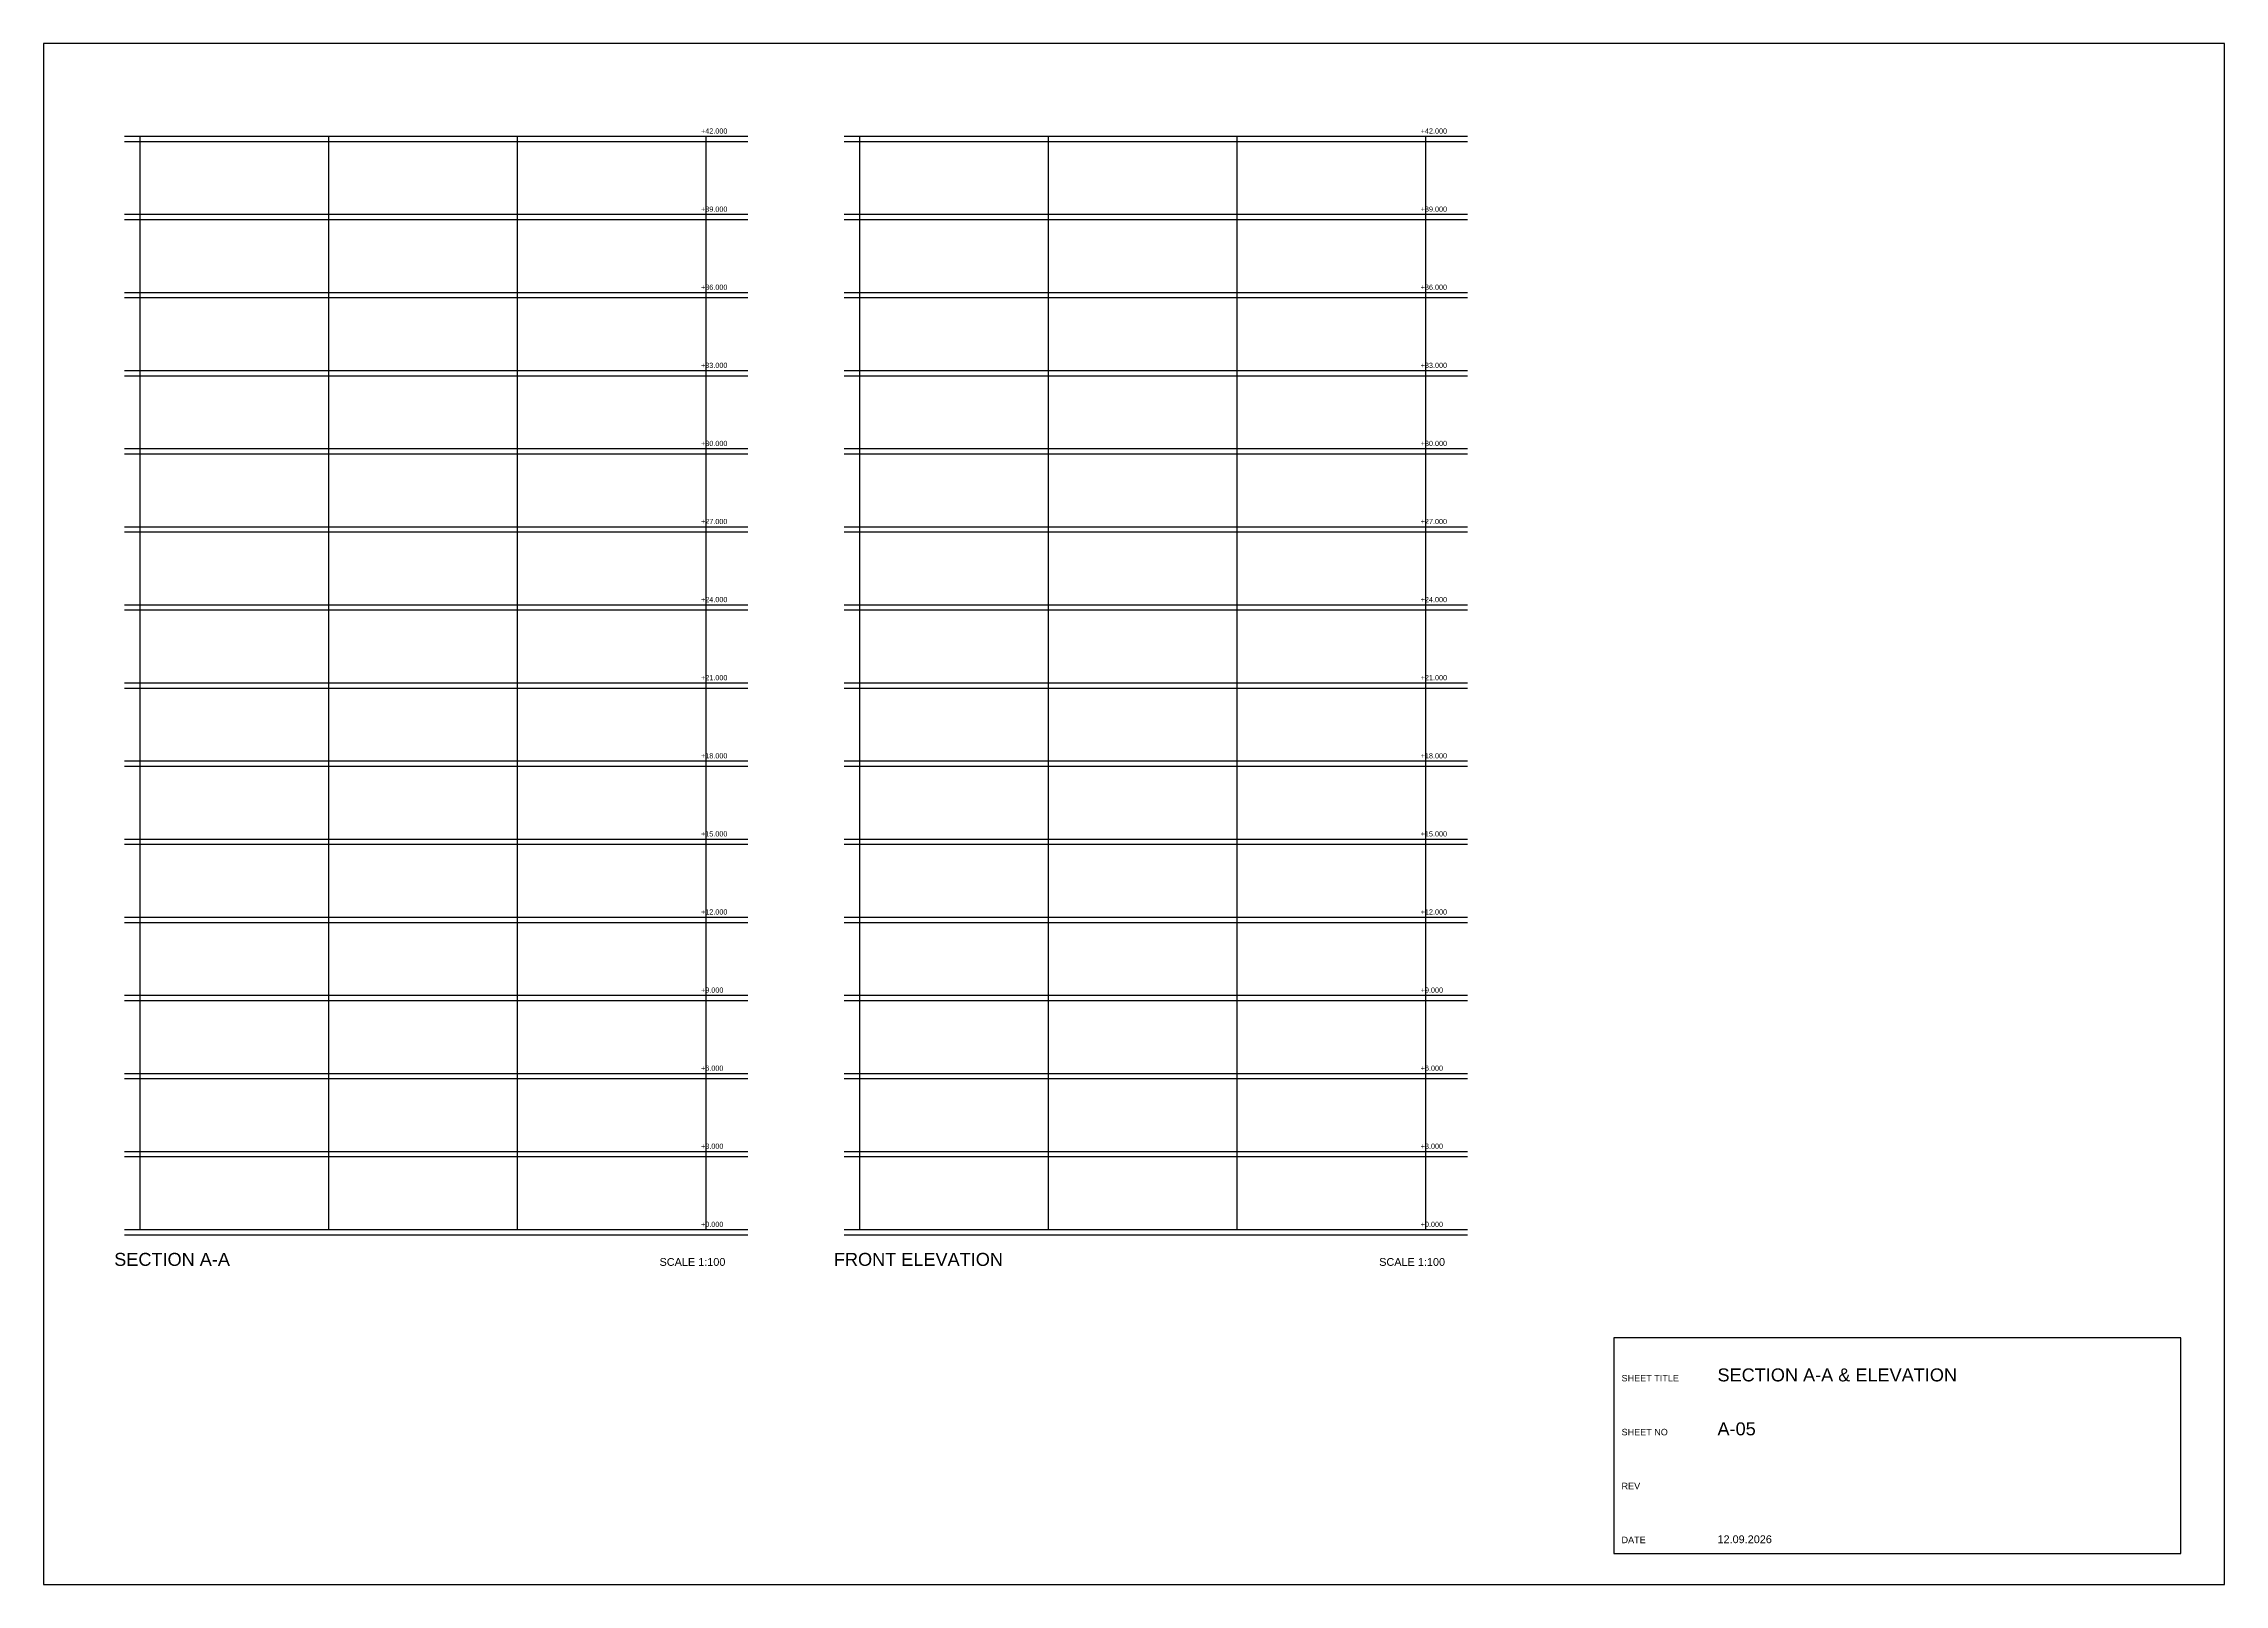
# Model space of a CAD drawing. Header units: millimetres. Extents: x 0 to 5841, y 0 to 594.
# Drawn here: x 4000 to 4841, y 0 to 594 of the extents above; entities that cross this region are included whole.
import ezdxf

# ---------------------------------------------------------------- set-up
doc = ezdxf.new("R2010")
doc.units = ezdxf.units.MM
for name, color, linetype in [('FRAME', 7, 'Continuous'), ('LEVEL', 7, 'Continuous'), ('SECTION', 7, 'Continuous'), ('TITLE', 7, 'Continuous'), ('TITLES', 7, 'Continuous')]:
    doc.layers.add(name, color=color, linetype=linetype)
doc.styles.add('Arial', font='arial.ttf')

msp = doc.modelspace()

# ---------------------------------------------------------------- linework, layer by layer
at = {"layer": 'FRAME'}
msp.add_lwpolyline([(4000, 0), (4841, 0), (4841, 594), (4000, 594)], close=True, dxfattribs=at)
at = {"layer": 'SECTION'}
for p, q in [((4031.23, 558.3), (4091.3, 558.3)), ((4031.23, 556.3), (4091.3, 556.3)), ((4037.23, 488.05), (4037.23, 558.3)), ((4091.3, 558.3), (4151.38, 558.3)), ((4091.3, 556.3), (4151.38, 556.3)), ((4110, 488.05), (4110, 558.3)), ((4151.38, 558.3), (4211.45, 558.3)), ((4151.38, 556.3), (4211.45, 556.3)), ((4182.76, 488.05), (4182.76, 558.3)), ((4211.45, 558.3), (4271.53, 558.3)), ((4211.45, 556.3), (4271.53, 556.3)), ((4255.53, 488.05), (4255.53, 558.3)), ((4308.76, 558.3), (4368.84, 558.3)), ((4308.76, 556.3), (4368.84, 556.3)), ((4314.76, 488.05), (4314.76, 558.3)), ((4368.84, 558.3), (4428.91, 558.3)), ((4368.84, 556.3), (4428.91, 556.3)), ((4387.53, 488.05), (4387.53, 558.3)), ((4428.91, 558.3), (4488.98, 558.3)), ((4428.91, 556.3), (4488.98, 556.3)), ((4460.29, 488.05), (4460.29, 558.3)), ((4488.98, 558.3), (4549.06, 558.3)), ((4488.98, 556.3), (4549.06, 556.3)), ((4533.06, 488.05), (4533.06, 558.3)), ((4031.23, 528.19), (4091.3, 528.19)), ((4031.23, 526.19), (4091.3, 526.19)), ((4091.3, 528.19), (4151.38, 528.19)), ((4091.3, 526.19), (4151.38, 526.19)), ((4151.38, 528.19), (4211.45, 528.19)), ((4151.38, 526.19), (4211.45, 526.19)), ((4211.45, 528.19), (4271.53, 528.19)), ((4211.45, 526.19), (4271.53, 526.19)), ((4308.76, 528.19), (4368.84, 528.19)), ((4308.76, 526.19), (4368.84, 526.19)), ((4368.84, 528.19), (4428.91, 528.19)), ((4368.84, 526.19), (4428.91, 526.19)), ((4428.91, 528.19), (4488.98, 528.19)), ((4428.91, 526.19), (4488.98, 526.19)), ((4488.98, 528.19), (4549.06, 528.19)), ((4488.98, 526.19), (4549.06, 526.19)), ((4031.23, 498.09), (4091.3, 498.09)), ((4091.3, 498.09), (4151.38, 498.09)), ((4151.38, 498.09), (4211.45, 498.09)), ((4211.45, 498.09), (4271.53, 498.09)), ((4308.76, 498.09), (4368.84, 498.09)), ((4368.84, 498.09), (4428.91, 498.09)), ((4428.91, 498.09), (4488.98, 498.09)), ((4488.98, 498.09), (4549.06, 498.09)), ((4031.23, 496.09), (4091.3, 496.09)), ((4037.23, 417.8), (4037.23, 488.05)), ((4091.3, 496.09), (4151.38, 496.09)), ((4110, 417.8), (4110, 488.05)), ((4151.38, 496.09), (4211.45, 496.09)), ((4182.76, 417.8), (4182.76, 488.05)), ((4211.45, 496.09), (4271.53, 496.09)), ((4255.53, 417.8), (4255.53, 488.05)), ((4308.76, 496.09), (4368.84, 496.09)), ((4314.76, 417.8), (4314.76, 488.05)), ((4368.84, 496.09), (4428.91, 496.09)), ((4387.53, 417.8), (4387.53, 488.05)), ((4428.91, 496.09), (4488.98, 496.09)), ((4460.29, 417.8), (4460.29, 488.05)), ((4488.98, 496.09), (4549.06, 496.09)), ((4533.06, 417.8), (4533.06, 488.05)), ((4031.23, 467.98), (4091.3, 467.98)), ((4031.23, 465.98), (4091.3, 465.98)), ((4091.3, 467.98), (4151.38, 467.98)), ((4091.3, 465.98), (4151.38, 465.98)), ((4151.38, 467.98), (4211.45, 467.98)), ((4151.38, 465.98), (4211.45, 465.98)), ((4211.45, 467.98), (4271.53, 467.98)), ((4211.45, 465.98), (4271.53, 465.98)), ((4308.76, 467.98), (4368.84, 467.98)), ((4308.76, 465.98), (4368.84, 465.98)), ((4368.84, 467.98), (4428.91, 467.98)), ((4368.84, 465.98), (4428.91, 465.98)), ((4428.91, 467.98), (4488.98, 467.98)), ((4428.91, 465.98), (4488.98, 465.98)), ((4488.98, 467.98), (4549.06, 467.98)), ((4488.98, 465.98), (4549.06, 465.98)), ((4031.23, 437.87), (4091.3, 437.87)), ((4091.3, 437.87), (4151.38, 437.87)), ((4151.38, 437.87), (4211.45, 437.87)), ((4211.45, 437.87), (4271.53, 437.87)), ((4308.76, 437.87), (4368.84, 437.87)), ((4368.84, 437.87), (4428.91, 437.87)), ((4428.91, 437.87), (4488.98, 437.87)), ((4488.98, 437.87), (4549.06, 437.87)), ((4031.23, 435.87), (4091.3, 435.87)), ((4091.3, 435.87), (4151.38, 435.87)), ((4151.38, 435.87), (4211.45, 435.87)), ((4211.45, 435.87), (4271.53, 435.87)), ((4308.76, 435.87), (4368.84, 435.87)), ((4368.84, 435.87), (4428.91, 435.87)), ((4428.91, 435.87), (4488.98, 435.87)), ((4488.98, 435.87), (4549.06, 435.87)), ((4037.23, 347.55), (4037.23, 417.8)), ((4110, 347.55), (4110, 417.8)), ((4182.76, 347.55), (4182.76, 417.8)), ((4255.53, 347.55), (4255.53, 417.8)), ((4314.76, 347.55), (4314.76, 417.8)), ((4387.53, 347.55), (4387.53, 417.8)), ((4460.29, 347.55), (4460.29, 417.8)), ((4533.06, 347.55), (4533.06, 417.8)), ((4031.23, 407.76), (4091.3, 407.76)), ((4031.23, 405.76), (4091.3, 405.76)), ((4091.3, 407.76), (4151.38, 407.76)), ((4091.3, 405.76), (4151.38, 405.76)), ((4151.38, 407.76), (4211.45, 407.76)), ((4151.38, 405.76), (4211.45, 405.76)), ((4211.45, 407.76), (4271.53, 407.76)), ((4211.45, 405.76), (4271.53, 405.76)), ((4308.76, 407.76), (4368.84, 407.76)), ((4308.76, 405.76), (4368.84, 405.76)), ((4368.84, 407.76), (4428.91, 407.76)), ((4368.84, 405.76), (4428.91, 405.76)), ((4428.91, 407.76), (4488.98, 407.76)), ((4428.91, 405.76), (4488.98, 405.76)), ((4488.98, 407.76), (4549.06, 407.76)), ((4488.98, 405.76), (4549.06, 405.76)), ((4031.23, 377.66), (4091.3, 377.66)), ((4031.23, 375.66), (4091.3, 375.66)), ((4091.3, 377.66), (4151.38, 377.66)), ((4091.3, 375.66), (4151.38, 375.66)), ((4151.38, 377.66), (4211.45, 377.66)), ((4151.38, 375.66), (4211.45, 375.66)), ((4211.45, 377.66), (4271.53, 377.66)), ((4211.45, 375.66), (4271.53, 375.66)), ((4308.76, 377.66), (4368.84, 377.66)), ((4308.76, 375.66), (4368.84, 375.66)), ((4368.84, 377.66), (4428.91, 377.66)), ((4368.84, 375.66), (4428.91, 375.66)), ((4428.91, 377.66), (4488.98, 377.66)), ((4428.91, 375.66), (4488.98, 375.66)), ((4488.98, 377.66), (4549.06, 377.66)), ((4488.98, 375.66), (4549.06, 375.66)), ((4031.23, 347.55), (4091.3, 347.55)), ((4031.23, 345.55), (4091.3, 345.55)), ((4037.23, 277.3), (4037.23, 347.55)), ((4091.3, 347.55), (4151.38, 347.55)), ((4091.3, 345.55), (4151.38, 345.55)), ((4110, 277.3), (4110, 347.55)), ((4151.38, 347.55), (4211.45, 347.55)), ((4151.38, 345.55), (4211.45, 345.55)), ((4182.76, 277.3), (4182.76, 347.55)), ((4211.45, 347.55), (4271.53, 347.55)), ((4211.45, 345.55), (4271.53, 345.55)), ((4255.53, 277.3), (4255.53, 347.55)), ((4308.76, 347.55), (4368.84, 347.55)), ((4308.76, 345.55), (4368.84, 345.55)), ((4314.76, 277.3), (4314.76, 347.55)), ((4368.84, 347.55), (4428.91, 347.55)), ((4368.84, 345.55), (4428.91, 345.55)), ((4387.53, 277.3), (4387.53, 347.55)), ((4428.91, 347.55), (4488.98, 347.55)), ((4428.91, 345.55), (4488.98, 345.55)), ((4460.29, 277.3), (4460.29, 347.55)), ((4488.98, 347.55), (4549.06, 347.55)), ((4488.98, 345.55), (4549.06, 345.55)), ((4533.06, 277.3), (4533.06, 347.55)), ((4031.23, 317.44), (4091.3, 317.44)), ((4031.23, 315.44), (4091.3, 315.44)), ((4091.3, 317.44), (4151.38, 317.44)), ((4091.3, 315.44), (4151.38, 315.44)), ((4151.38, 317.44), (4211.45, 317.44)), ((4151.38, 315.44), (4211.45, 315.44)), ((4211.45, 317.44), (4271.53, 317.44)), ((4211.45, 315.44), (4271.53, 315.44)), ((4308.76, 317.44), (4368.84, 317.44)), ((4308.76, 315.44), (4368.84, 315.44)), ((4368.84, 317.44), (4428.91, 317.44)), ((4368.84, 315.44), (4428.91, 315.44)), ((4428.91, 317.44), (4488.98, 317.44)), ((4428.91, 315.44), (4488.98, 315.44)), ((4488.98, 317.44), (4549.06, 317.44)), ((4488.98, 315.44), (4549.06, 315.44)), ((4031.23, 287.34), (4091.3, 287.34)), ((4091.3, 287.34), (4151.38, 287.34)), ((4151.38, 287.34), (4211.45, 287.34)), ((4211.45, 287.34), (4271.53, 287.34)), ((4308.76, 287.34), (4368.84, 287.34)), ((4368.84, 287.34), (4428.91, 287.34)), ((4428.91, 287.34), (4488.98, 287.34)), ((4488.98, 287.34), (4549.06, 287.34)), ((4031.23, 285.34), (4091.3, 285.34)), ((4091.3, 285.34), (4151.38, 285.34)), ((4151.38, 285.34), (4211.45, 285.34)), ((4211.45, 285.34), (4271.53, 285.34)), ((4308.76, 285.34), (4368.84, 285.34)), ((4368.84, 285.34), (4428.91, 285.34)), ((4428.91, 285.34), (4488.98, 285.34)), ((4488.98, 285.34), (4549.06, 285.34)), ((4037.23, 207.05), (4037.23, 277.3)), ((4110, 207.05), (4110, 277.3)), ((4182.76, 207.05), (4182.76, 277.3)), ((4255.53, 207.05), (4255.53, 277.3)), ((4314.76, 207.05), (4314.76, 277.3)), ((4387.53, 207.05), (4387.53, 277.3)), ((4460.29, 207.05), (4460.29, 277.3)), ((4533.06, 207.05), (4533.06, 277.3)), ((4031.23, 257.23), (4091.3, 257.23)), ((4031.23, 255.23), (4091.3, 255.23)), ((4091.3, 257.23), (4151.38, 257.23)), ((4091.3, 255.23), (4151.38, 255.23)), ((4151.38, 257.23), (4211.45, 257.23)), ((4151.38, 255.23), (4211.45, 255.23)), ((4211.45, 257.23), (4271.53, 257.23)), ((4211.45, 255.23), (4271.53, 255.23)), ((4308.76, 257.23), (4368.84, 257.23)), ((4308.76, 255.23), (4368.84, 255.23)), ((4368.84, 257.23), (4428.91, 257.23)), ((4368.84, 255.23), (4428.91, 255.23)), ((4428.91, 257.23), (4488.98, 257.23)), ((4428.91, 255.23), (4488.98, 255.23)), ((4488.98, 257.23), (4549.06, 257.23)), ((4488.98, 255.23), (4549.06, 255.23)), ((4031.23, 227.12), (4091.3, 227.12)), ((4091.3, 227.12), (4151.38, 227.12)), ((4151.38, 227.12), (4211.45, 227.12)), ((4211.45, 227.12), (4271.53, 227.12)), ((4308.76, 227.12), (4368.84, 227.12)), ((4368.84, 227.12), (4428.91, 227.12)), ((4428.91, 227.12), (4488.98, 227.12)), ((4488.98, 227.12), (4549.06, 227.12)), ((4031.23, 225.12), (4091.3, 225.12)), ((4091.3, 225.12), (4151.38, 225.12)), ((4151.38, 225.12), (4211.45, 225.12)), ((4211.45, 225.12), (4271.53, 225.12)), ((4308.76, 225.12), (4368.84, 225.12)), ((4368.84, 225.12), (4428.91, 225.12)), ((4428.91, 225.12), (4488.98, 225.12)), ((4488.98, 225.12), (4549.06, 225.12)), ((4037.23, 136.8), (4037.23, 207.05)), ((4110, 136.8), (4110, 207.05)), ((4182.76, 136.8), (4182.76, 207.05)), ((4255.53, 136.8), (4255.53, 207.05)), ((4314.76, 136.8), (4314.76, 207.05)), ((4387.53, 136.8), (4387.53, 207.05)), ((4460.29, 136.8), (4460.29, 207.05)), ((4533.06, 136.8), (4533.06, 207.05)), ((4031.23, 197.01), (4091.3, 197.01)), ((4031.23, 195.01), (4091.3, 195.01)), ((4091.3, 197.01), (4151.38, 197.01)), ((4091.3, 195.01), (4151.38, 195.01)), ((4151.38, 197.01), (4211.45, 197.01)), ((4151.38, 195.01), (4211.45, 195.01)), ((4211.45, 197.01), (4271.53, 197.01)), ((4211.45, 195.01), (4271.53, 195.01)), ((4308.76, 197.01), (4368.84, 197.01)), ((4308.76, 195.01), (4368.84, 195.01)), ((4368.84, 197.01), (4428.91, 197.01)), ((4368.84, 195.01), (4428.91, 195.01)), ((4428.91, 197.01), (4488.98, 197.01)), ((4428.91, 195.01), (4488.98, 195.01)), ((4488.98, 197.01), (4549.06, 197.01)), ((4488.98, 195.01), (4549.06, 195.01)), ((4031.23, 166.91), (4091.3, 166.91)), ((4031.23, 164.91), (4091.3, 164.91)), ((4091.3, 166.91), (4151.38, 166.91)), ((4091.3, 164.91), (4151.38, 164.91)), ((4151.38, 166.91), (4211.45, 166.91)), ((4151.38, 164.91), (4211.45, 164.91)), ((4211.45, 166.91), (4271.53, 166.91)), ((4211.45, 164.91), (4271.53, 164.91)), ((4308.76, 166.91), (4368.84, 166.91)), ((4308.76, 164.91), (4368.84, 164.91)), ((4368.84, 166.91), (4428.91, 166.91)), ((4368.84, 164.91), (4428.91, 164.91)), ((4428.91, 166.91), (4488.98, 166.91)), ((4428.91, 164.91), (4488.98, 164.91)), ((4488.98, 166.91), (4549.06, 166.91)), ((4488.98, 164.91), (4549.06, 164.91)), ((4031.23, 136.8), (4091.3, 136.8)), ((4031.23, 134.8), (4091.3, 134.8)), ((4091.3, 136.8), (4151.38, 136.8)), ((4091.3, 134.8), (4151.38, 134.8)), ((4151.38, 136.8), (4211.45, 136.8)), ((4151.38, 134.8), (4211.45, 134.8)), ((4211.45, 136.8), (4271.53, 136.8)), ((4211.45, 134.8), (4271.53, 134.8)), ((4308.76, 136.8), (4368.84, 136.8)), ((4308.76, 134.8), (4368.84, 134.8)), ((4368.84, 136.8), (4428.91, 136.8)), ((4368.84, 134.8), (4428.91, 134.8)), ((4428.91, 136.8), (4488.98, 136.8)), ((4428.91, 134.8), (4488.98, 134.8)), ((4488.98, 136.8), (4549.06, 136.8)), ((4488.98, 134.8), (4549.06, 134.8))]:
    msp.add_line(p, q, dxfattribs=at)
at = {"layer": 'TITLE'}
for p, q in [((4678.41, 95.04), (4605.52, 95.04)), ((4605.52, 95.04), (4605.52, 53.46)), ((4751.29, 95.04), (4678.41, 95.04)), ((4824.18, 95.04), (4751.29, 95.04)), ((4824.18, 53.46), (4824.18, 95.04)), ((4605.52, 53.46), (4605.52, 11.88)), ((4824.18, 11.88), (4824.18, 53.46)), ((4605.52, 11.88), (4678.41, 11.88)), ((4678.41, 11.88), (4751.29, 11.88)), ((4751.29, 11.88), (4824.18, 11.88))]:
    msp.add_line(p, q, dxfattribs=at)

# ---------------------------------------------------------------- texts
at = {"layer": 'LEVEL', "style": 'Arial'}
for s, p in [('+42.000', (4253.53, 559.3)), ('+42.000', (4531.06, 559.3)), ('+39.000', (4253.53, 529.19)), ('+39.000', (4531.06, 529.19)), ('+36.000', (4253.53, 499.09)), ('+36.000', (4531.06, 499.09)), ('+33.000', (4253.53, 468.98)), ('+33.000', (4531.06, 468.98)), ('+30.000', (4253.53, 438.87)), ('+30.000', (4531.06, 438.87)), ('+27.000', (4253.53, 408.76)), ('+27.000', (4531.06, 408.76)), ('+24.000', (4253.53, 378.66)), ('+24.000', (4531.06, 378.66)), ('+21.000', (4253.53, 348.55)), ('+21.000', (4531.06, 348.55)), ('+18.000', (4253.53, 318.44)), ('+18.000', (4531.06, 318.44)), ('+15.000', (4253.53, 288.34)), ('+15.000', (4531.06, 288.34)), ('+12.000', (4253.53, 258.23)), ('+12.000', (4531.06, 258.23)), ('+9.000', (4253.53, 228.12)), ('+9.000', (4531.06, 228.12)), ('+6.000', (4253.53, 198.01)), ('+6.000', (4531.06, 198.01)), ('+3.000', (4253.53, 167.91)), ('+3.000', (4531.06, 167.91)), ('+0.000', (4253.53, 137.8)), ('+0.000', (4531.06, 137.8))]:
    msp.add_text(s, height=2, dxfattribs=at).set_placement(p)
at = {"layer": 'TITLE', "style": 'Arial'}
for s, height, p in [('SHEET TITLE', 2.5, (4608.52, 78.25)), ('SECTION A-A & ELEVATION', 5, (4645.52, 78.25)), ('SHEET NO', 2.5, (4608.52, 57.46)), ('A-05', 5, (4645.52, 57.46)), ('REV', 2.5, (4608.52, 36.67)), ('DATE', 2.5, (4608.52, 15.88)), ('12.09.2026', 3, (4645.52, 15.88))]:
    msp.add_text(s, height=height, dxfattribs=at).set_placement(p)
at = {"layer": 'TITLES', "style": 'Arial'}
for s, height, p in [('SECTION A-A', 5, (4027.23, 122.8)), ('FRONT ELEVATION', 5, (4304.76, 122.8)), ('SCALE 1:100', 3, (4237.53, 122.8)), ('SCALE 1:100', 3, (4515.06, 122.8))]:
    msp.add_text(s, height=height, dxfattribs=at).set_placement(p)

doc.saveas('drawing.dxf')
